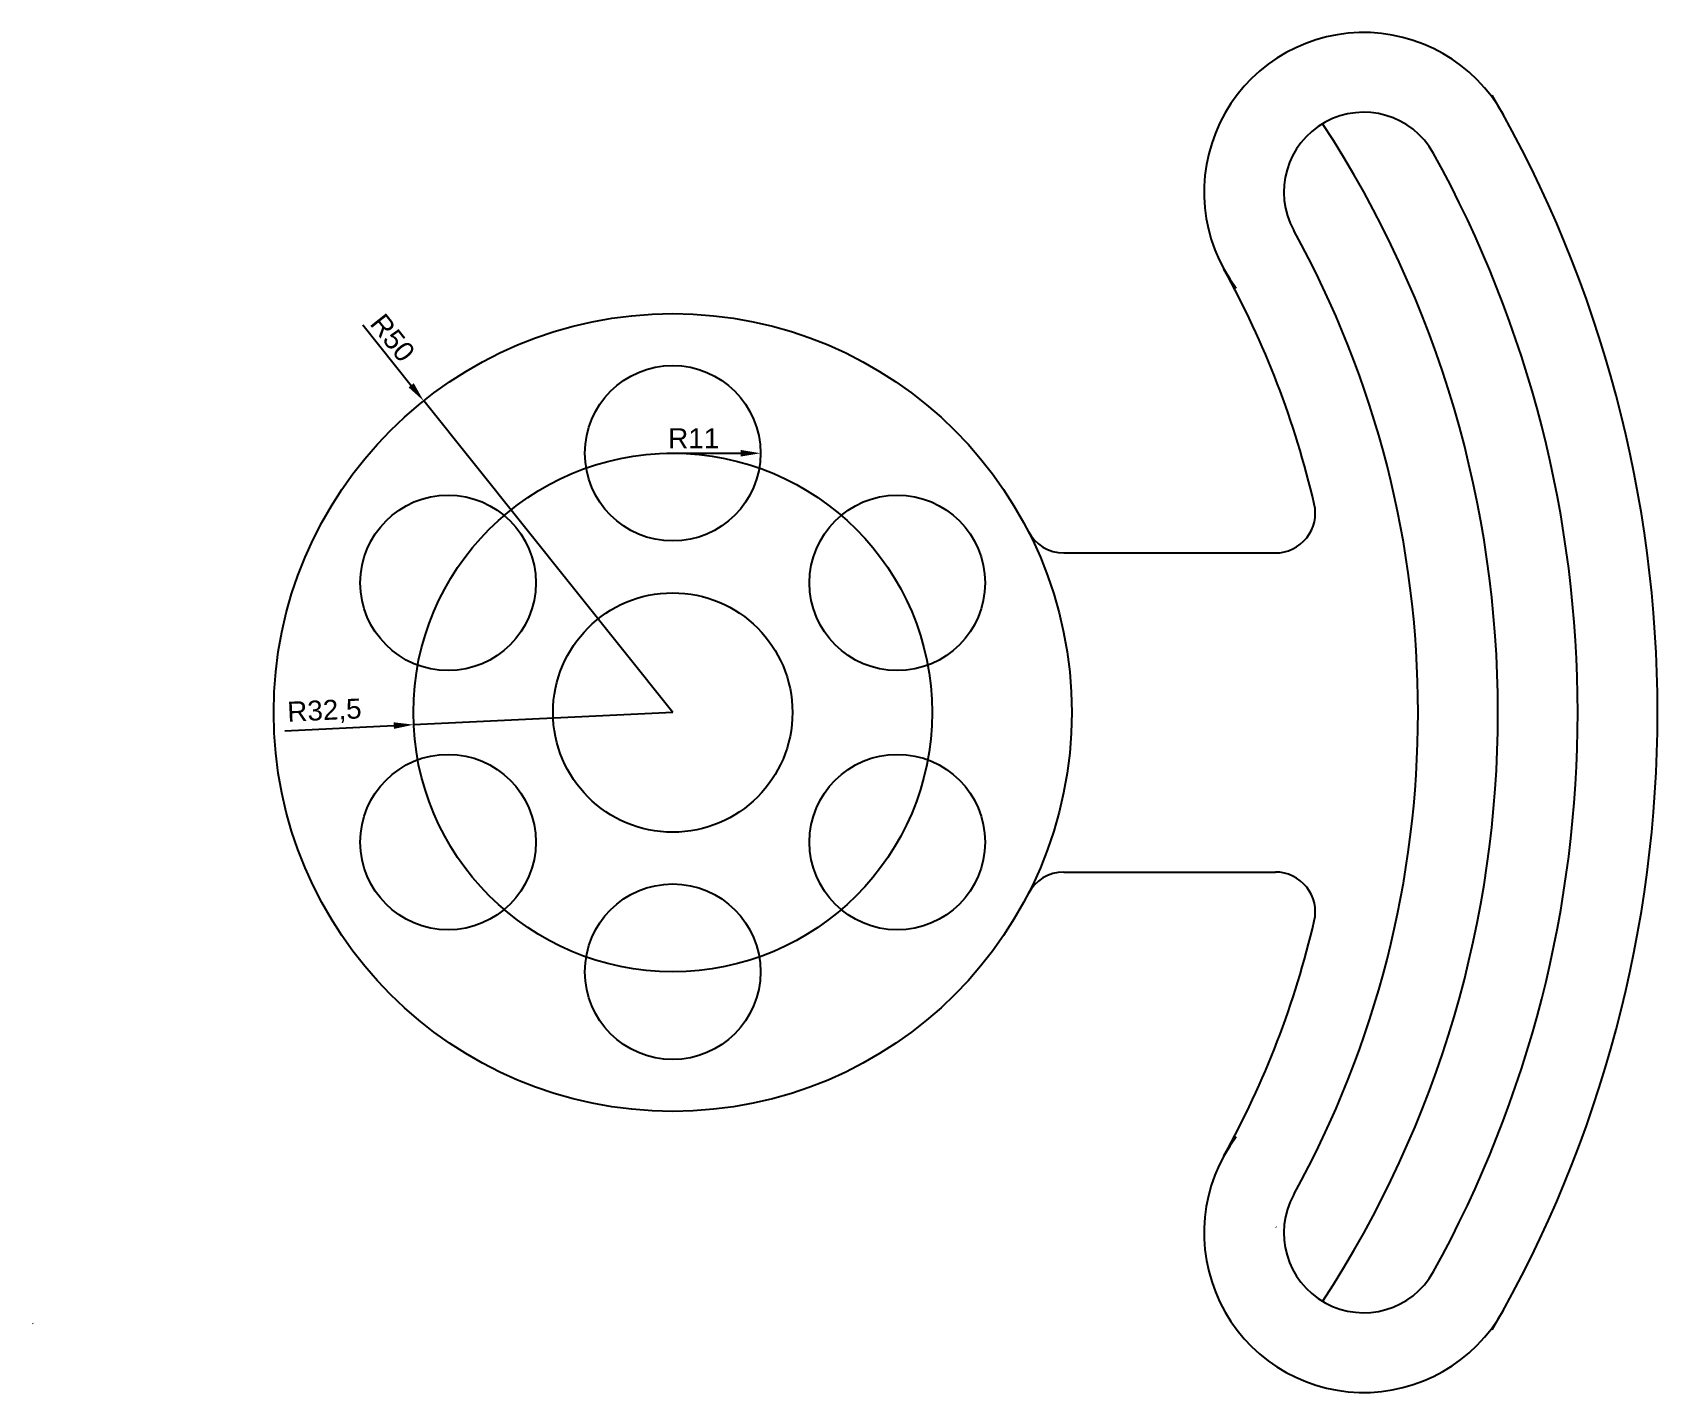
# Model space of a CAD drawing. Header units: millimetres. Extents: x 2735 to 3982, y 1391 to 2594.
# Drawn here: x 3103.2 to 3306.8, y 1907.3 to 2077.8 of the extents above; entities that cross this region are included whole.
import ezdxf

# ---------------------------------------------------------------- set-up
doc = ezdxf.new("R2010")
doc.units = ezdxf.units.MM
doc.styles.get("Standard").update_dxf_attribs({"font": 'arial.ttf'})
doc.dimstyles.new('ISO-25', dxfattribs={"dimtxt": 2.5, "dimasz": 2.5, "dimexe": 1.25, "dimexo": 0.625, "dimtad": 1, "dimtxsty": 'Standard', "dimcen": 2.5, "dimadec": 0, "dimazin": 0, "dimtfac": 1, "dimtmove": 0, "dimatfit": 3, "dimfxl": 1, "dimarcsym": 0})

msp = doc.modelspace()

# ---------------------------------------------------------------- blocks, each defined once
blk = doc.blocks.new('*U40')
blk.add_circle((0, 0), 11)
blk = doc.blocks.new('*U42')
at = {"color": 0, "linetype": 'ByBlock', "lineweight": -2, "transparency": 16777216}
blk.add_blockref('*U40', (2785.12, 2025.08), dxfattribs=at)
for p, rotation in [((2756.97, 2008.83), 59.99999999999999), ((2813.26, 2008.83), 300.0000000000001), ((2756.97, 1976.33), 120), ((2813.26, 1976.33), 240), ((2785.12, 1960.08), 180)]:
    blk.add_blockref('*U40', p, dxfattribs=dict(at, rotation=rotation))
blk = doc.blocks.new('*D45')
at = {"color": 0, "lineweight": -2, "transparency": 16777216}
blk.add_line((3182.71, 2025.08), (3191.95, 2025.08), dxfattribs=at)
at = {"color": 0, "transparency": 16777216}
blk.add_solid([(3191.95, 2025.49), (3191.95, 2024.66), (3194.45, 2025.08)], dxfattribs=at)
at = {"layer": 'Defpoints', "color": 0, "transparency": 16777216}
for p in [(3183.45, 2025.08), (3194.45, 2025.08)]:
    blk.add_point(p, dxfattribs=at)
at = {"color": 0, "transparency": 16777216, "insert": (3186.08, 2026.96), "char_height": 2.5, "attachment_point": 5}
blk.add_mtext('R11', dxfattribs=at)
blk = doc.blocks.new('*D46')
at = {"color": 0, "lineweight": -2, "transparency": 16777216}
for p, q in [((3144.61, 2041.18), (3150.68, 2033.59)), ((3183.45, 1992.58), (3152.24, 2031.64))]:
    blk.add_line(p, q, dxfattribs=at)
at = {"color": 0, "transparency": 16777216}
blk.add_solid([(3151, 2033.85), (3150.35, 2033.33), (3152.24, 2031.64)], dxfattribs=at)
at = {"layer": 'Defpoints', "color": 0, "transparency": 16777216}
for p in [(3152.24, 2031.64), (3183.45, 1992.58)]:
    blk.add_point(p, dxfattribs=at)
at = {"color": 0, "transparency": 16777216, "insert": (3148.35, 2039.55), "char_height": 2.5, "attachment_point": 5, "rotation": 308.6273}
blk.add_mtext('R50', dxfattribs=at)
blk = doc.blocks.new('*D47')
at = {"color": 0, "lineweight": -2, "transparency": 16777216}
for p, q in [((3183.45, 1992.58), (3150.98, 1991.05)), ((3134.84, 1990.29), (3148.49, 1990.93))]:
    blk.add_line(p, q, dxfattribs=at)
at = {"color": 0, "transparency": 16777216}
blk.add_solid([(3148.47, 1991.35), (3148.51, 1990.52), (3150.98, 1991.05)], dxfattribs=at)
at = {"layer": 'Defpoints', "color": 0, "transparency": 16777216}
for p in [(3183.45, 1992.58), (3150.98, 1991.05)]:
    blk.add_point(p, dxfattribs=at)
at = {"color": 0, "transparency": 16777216, "insert": (3139.81, 1992.65), "char_height": 2.5, "attachment_point": 5, "rotation": 2.6942}
blk.add_mtext('R32,5', dxfattribs=at)
blk = doc.blocks.new('*D43')
at = {"color": 0, "lineweight": -2, "transparency": 16777216}
blk.add_arc((3183.45, 1992.58), 153.85, 0.9311, 36.0689, dxfattribs=at)
at = {"color": 0, "transparency": 16777216}
for points in [[(3307.47, 2082.91), (3308.14, 2083.4), (3306.32, 2085.17)], [(3337.69, 1995.08), (3336.86, 1995.07), (3337.3, 1992.58)]]:
    blk.add_solid(points, dxfattribs=at)
at = {"layer": 'Defpoints', "color": 0, "transparency": 16777216}
for p in [(3982.08, 2594.39), (3333.75, 2025.44), (3183.45, 1992.58), (3183.45, 1992.58), (3393.13, 1992.58)]:
    blk.add_point(p, dxfattribs=at)
at = {"color": 0, "transparency": 16777216, "insert": (3331.15, 2042), "char_height": 2.5, "attachment_point": 5, "rotation": 288.5}
blk.add_mtext('37°', dxfattribs=at)
blk = doc.blocks.new('*D44')
at = {"color": 0, "lineweight": -2, "transparency": 16777216}
blk.add_arc((3183.45, 1992.58), 161.73, 323.8857, 359.1143, dxfattribs=at)
at = {"color": 0, "transparency": 16777216}
for points in [[(3344.74, 1990.08), (3345.58, 1990.07), (3345.18, 1992.58)], [(3314.44, 1897.01), (3313.77, 1897.5), (3312.61, 1895.25)]]:
    blk.add_solid(points, dxfattribs=at)
at = {"layer": 'Defpoints', "color": 0, "transparency": 16777216}
for p in [(3183.45, 1992.58), (3183.45, 1992.58), (3393.13, 1992.58), (3330.42, 1925.08), (3982.08, 1390.76)]:
    blk.add_point(p, dxfattribs=at)
at = {"color": 0, "transparency": 16777216, "insert": (3335.02, 1941.86), "char_height": 2.5, "attachment_point": 5, "rotation": 71.5}
blk.add_mtext('37°', dxfattribs=at)

# ---------------------------------------------------------------- dimensions: what is measured, and where the dimension line sits
for base, line1, line2, picture, middle in [((3333.747, 2025.439), ((3183.449, 1992.577), (3393.126, 1992.577)), ((3183.449, 1992.577), (3982.084, 2594.392)), '*D43', (3331.151, 2041.998)), ((3330.421, 1925.081), ((3183.449, 1992.577), (3982.084, 1390.762)), ((3183.449, 1992.577), (3393.126, 1992.577)), '*D44', (3335.017, 1941.863))]:
    dim = msp.add_angular_dim_2l(base=base, line1=line1, line2=line2, dimstyle='ISO-25')
    dim.commit()
    dim.dimension.update_dxf_attribs({"geometry": picture, "text_midpoint": middle})
at = {"color": 114, "true_color": 0x139b48}
dim = msp.add_radius_dim(center=(3183.449, 1992.577), mpoint=(3152.236, 2031.638), dimstyle='ISO-25', dxfattribs=at)
dim.commit()
dim.dimension.update_dxf_attribs({"geometry": '*D46', "text_midpoint": (3148.348, 2039.55)})
for center, mpoint, picture, middle in [((3183.449, 2025.077), (3194.449, 2025.077), '*D45', (3186.078, 2025.077)), ((3183.449, 1992.577), (3150.985, 1991.049), '*D47', (3139.911, 1990.528))]:
    dim = msp.add_radius_dim(center=center, mpoint=mpoint, dimstyle='ISO-25', dxfattribs=at)
    dim.commit()
    dim.dimension.update_dxf_attribs({"geometry": picture, "text_midpoint": middle, "dimtype": 164})

# ---------------------------------------------------------------- linework, layer by layer
for p, q in [((3232.439, 2012.577), (3258.97, 2012.577)), ((3232.439, 1972.577), (3258.97, 1972.577)), ((3259.029, 1928.088), (3259.069, 1928.058)), ((3103.223, 1916.022), (3103.258, 1915.996))]:
    msp.add_line(p, q)
for radius in [50, 32.5, 15]:
    msp.add_circle((3183.449, 1992.577), radius)
for centre, radius, start, end in [((3270.034, 2057.824), 20, 28.90185, 217), ((3151.849, 1992.577), 155, 330.04753, 29.95247), ((3270.034, 2057.824), 10, 28.90185, 208.90185), ((3151.849, 1992.577), 135, 326.85305, 33.14695), ((3151.849, 1992.577), 145, 331.09815, 28.90185), ((3151.849, 1992.577), 125, 331.09815, 28.90185), ((3151.849, 1992.577), 115, 13.13656, 28.90185), ((3258.97, 2017.577), 5, 270, 13.13656), ((3232.439, 2017.577), 5, 207.03569, 270), ((3232.439, 1967.577), 5, 90, 152.96431), ((3258.97, 1967.577), 5, 346.86344, 90), ((3151.849, 1992.577), 115, 331.09815, 346.86344), ((3270.034, 1927.33), 20, 143, 331.09815), ((3270.034, 1927.33), 10, 151.09815, 331.09815)]:
    msp.add_arc(centre, radius, start, end)

# ---------------------------------------------------------------- block references
msp.add_blockref('*U42', (398.33, 0))

msp.set_redraw_order([(e.dxf.handle, doc.entitydb.next_handle()) for e in msp.query("TEXT MTEXT ATTDEF DIMENSION ARC_DIMENSION")])  # texts and dimensions are drawn at this point

doc.saveas('drawing.dxf')
